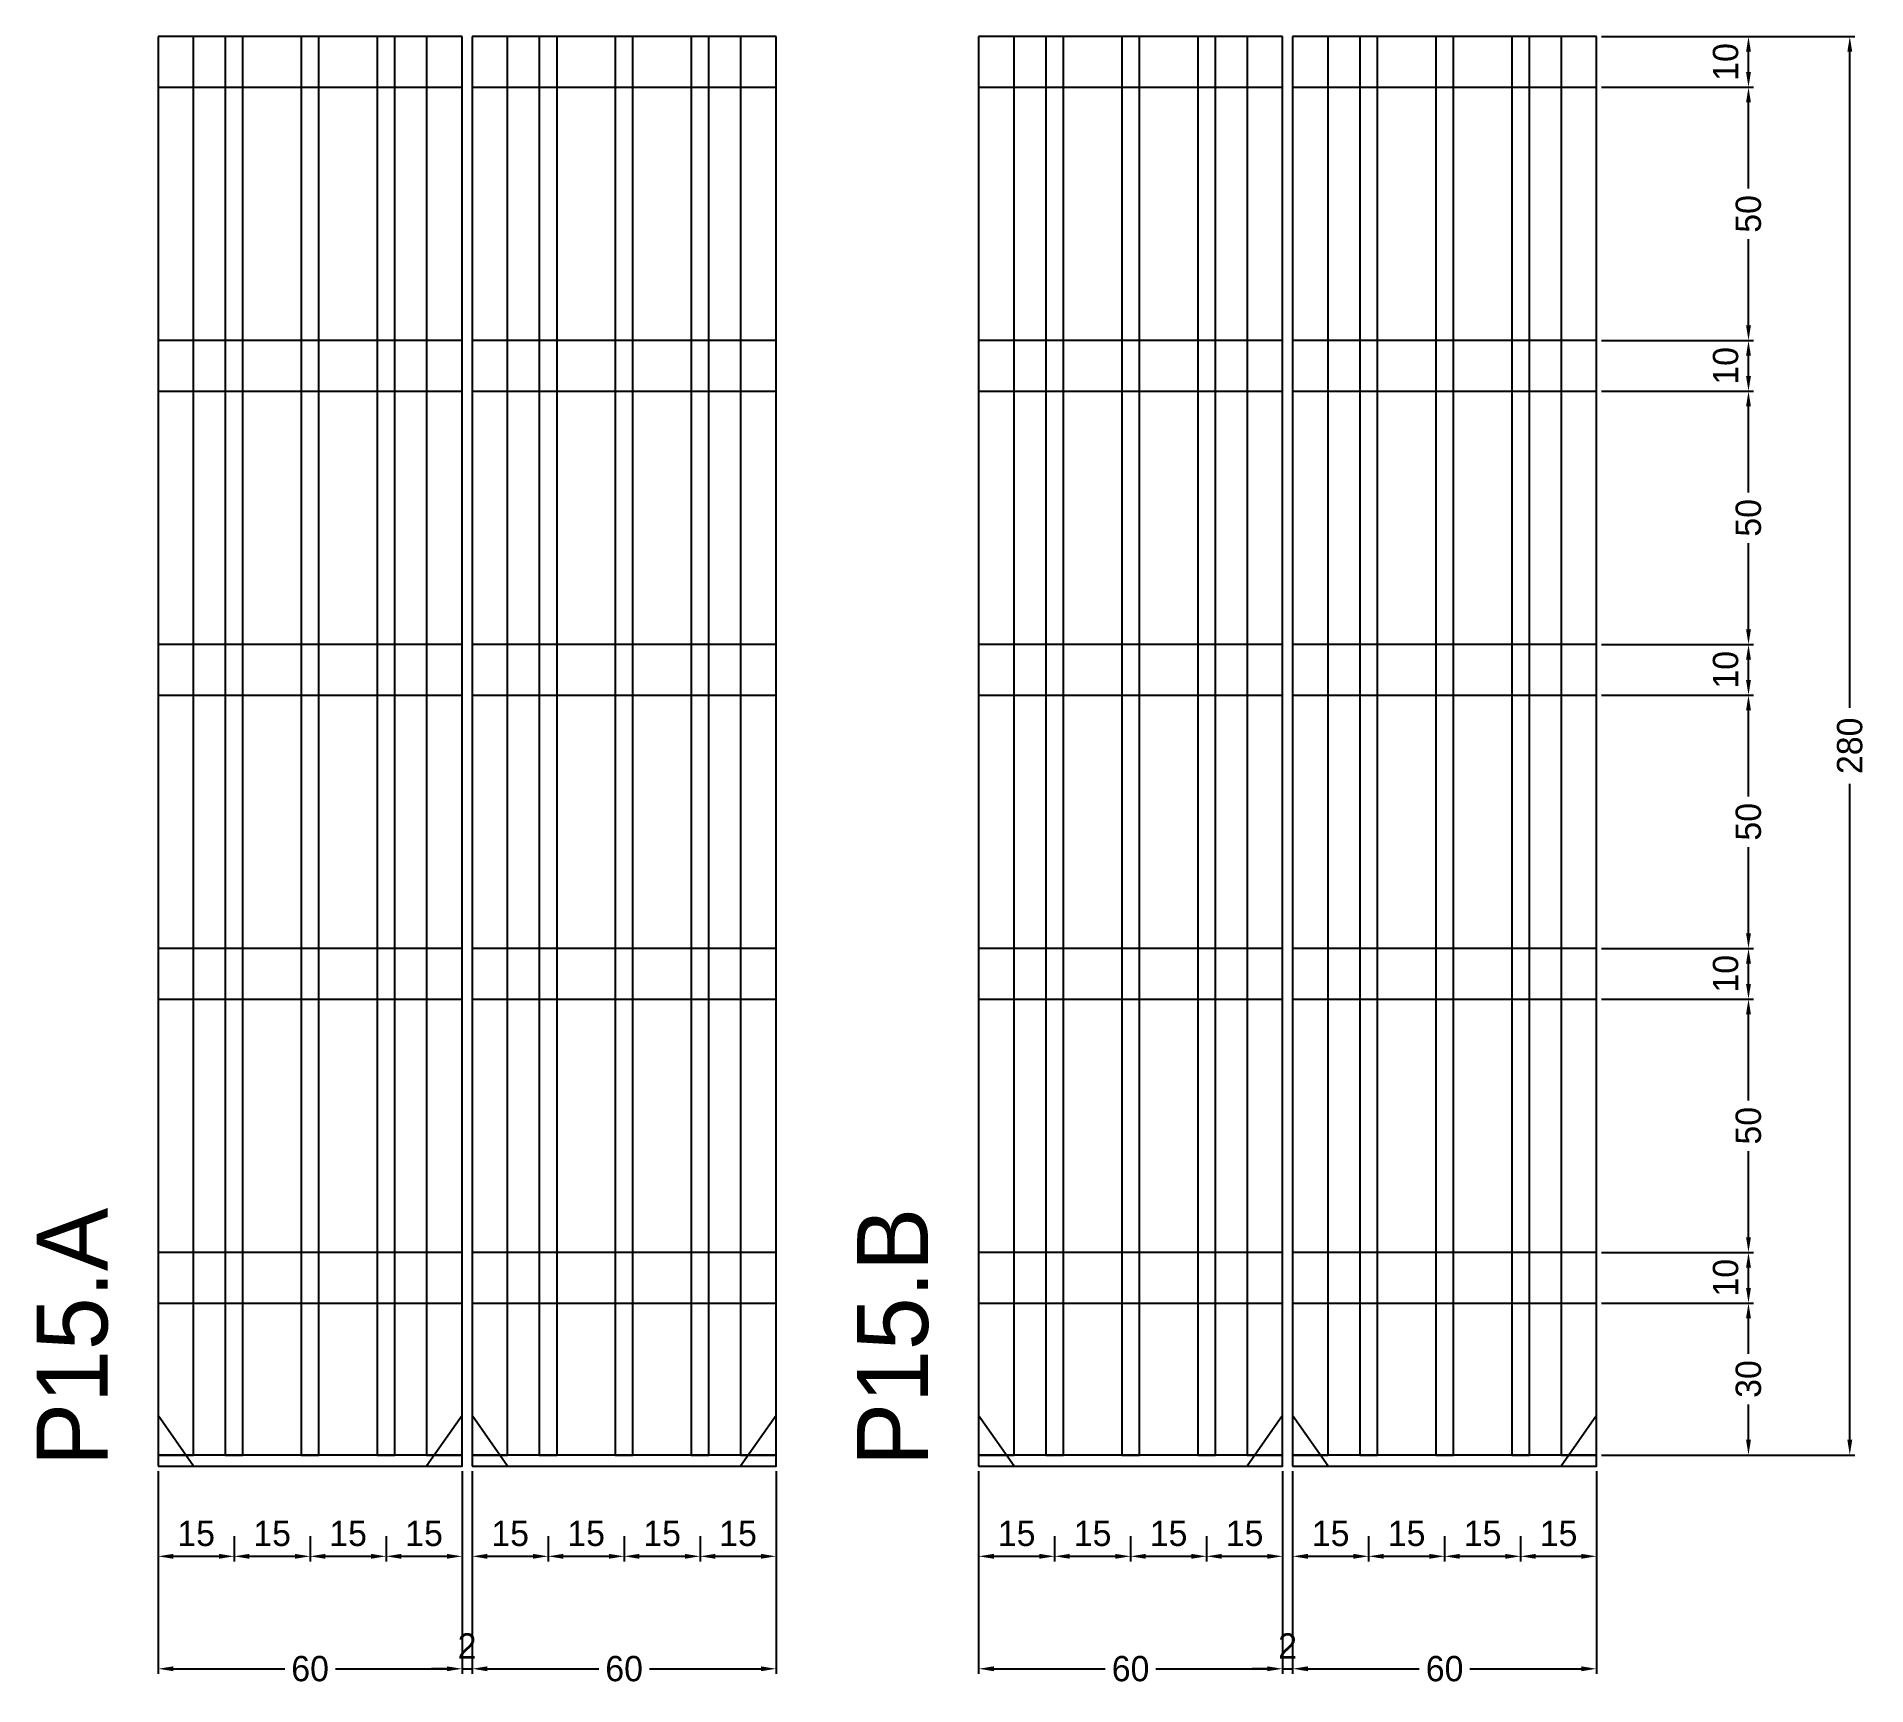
# Model space of a CAD drawing. Header units: centimetres. Extents: x -8500 to 4337, y -467 to 295.
# Drawn here: x 3976 to 4337.3, y -43.3 to 282.2 of the extents above; entities that cross this region are included whole.
import ezdxf

# ---------------------------------------------------------------- set-up
doc = ezdxf.new("R2010")
doc.units = ezdxf.units.CM
for name, color, linetype in [('COTA', 241, 'Continuous'), ('NOMENCLATURA', 7, 'Continuous'), ('SARR_2.2x10', 60, 'Continuous'), ('SARR_2.2x7', 40, 'Continuous'), ('SARR_3.5x7', 81, 'Continuous')]:
    doc.layers.add(name, color=color, linetype=linetype)
doc.dimstyles.new('PAINEL-NOVA', dxfattribs={"dimtxt": 5, "dimasz": 3, "dimexe": 1, "dimexo": 1, "dimgap": 1, "dimtad": 1, "dimcen": 2.5, "dimazin": 3, "dimtfac": 1, "dimtmove": 0, "dimatfit": 3})

msp = doc.modelspace()

# ---------------------------------------------------------------- texts
at = {"layer": 'NOMENCLATURA'}
for s, p in [('P15.A', (3990, 0)), ('P15.B', (4152, 0))]:
    msp.add_text(s, height=14, rotation=90, dxfattribs=at).set_placement(p)

# ---------------------------------------------------------------- blocks, each defined once
blk = doc.blocks.new('_CLOSEDFILLED')
at = {"color": 0, "linetype": 'BYBLOCK'}
blk.add_solid([(-1, 0.16), (0, 0), (-1, -0.16)], dxfattribs=at)
blk = doc.blocks.new('*D44')
for p, q in [((4000, -13.8), (4000, -18.8)), ((4015, -13.8), (4015, -18.8)), ((4003, -17.8), (4012, -17.8))]:
    blk.add_line(p, q)
at = {"layer": 'Defpoints'}
for p in [(4000, -12.8), (4015, -12.8), (4000, -17.8)]:
    blk.add_point(p, dxfattribs=at)
at = {"layer": 'COTA', "xscale": 3, "yscale": 3, "rotation": 180}
blk.add_blockref('_CLOSEDFILLED', (4000, -17.8), dxfattribs=at)
at = {"layer": 'COTA', "xscale": 3, "yscale": 3}
blk.add_blockref('_CLOSEDFILLED', (4015, -17.8), dxfattribs=at)
at = {"layer": 'COTA', "insert": (4007.5, -13.3), "char_height": 5, "attachment_point": 5}
blk.add_mtext('15', dxfattribs=at)
blk = doc.blocks.new('*D45')
for p, q in [((4015, -13.8), (4015, -18.8)), ((4030, -13.8), (4030, -18.8)), ((4018, -17.8), (4027, -17.8))]:
    blk.add_line(p, q)
at = {"layer": 'Defpoints'}
for p in [(4015, -12.8), (4030, -12.8), (4015, -17.8)]:
    blk.add_point(p, dxfattribs=at)
at = {"layer": 'COTA', "xscale": 3, "yscale": 3, "rotation": 180}
blk.add_blockref('_CLOSEDFILLED', (4015, -17.8), dxfattribs=at)
at = {"layer": 'COTA', "xscale": 3, "yscale": 3}
blk.add_blockref('_CLOSEDFILLED', (4030, -17.8), dxfattribs=at)
at = {"layer": 'COTA', "insert": (4022.5, -13.3), "char_height": 5, "attachment_point": 5}
blk.add_mtext('15', dxfattribs=at)
blk = doc.blocks.new('*D46')
for p, q in [((4030, -13.8), (4030, -18.8)), ((4045, -13.8), (4045, -18.8)), ((4033, -17.8), (4042, -17.8))]:
    blk.add_line(p, q)
at = {"layer": 'Defpoints'}
for p in [(4030, -12.8), (4045, -12.8), (4030, -17.8)]:
    blk.add_point(p, dxfattribs=at)
at = {"layer": 'COTA', "xscale": 3, "yscale": 3, "rotation": 180}
blk.add_blockref('_CLOSEDFILLED', (4030, -17.8), dxfattribs=at)
at = {"layer": 'COTA', "xscale": 3, "yscale": 3}
blk.add_blockref('_CLOSEDFILLED', (4045, -17.8), dxfattribs=at)
at = {"layer": 'COTA', "insert": (4037.5, -13.3), "char_height": 5, "attachment_point": 5}
blk.add_mtext('15', dxfattribs=at)
blk = doc.blocks.new('*D47')
for p, q in [((4045, -13.8), (4045, -18.8)), ((4060, -13.8), (4060, -18.8)), ((4048, -17.8), (4057, -17.8))]:
    blk.add_line(p, q)
at = {"layer": 'Defpoints'}
for p in [(4045, -12.8), (4060, -12.8), (4045, -17.8)]:
    blk.add_point(p, dxfattribs=at)
at = {"layer": 'COTA', "xscale": 3, "yscale": 3, "rotation": 180}
blk.add_blockref('_CLOSEDFILLED', (4045, -17.8), dxfattribs=at)
at = {"layer": 'COTA', "xscale": 3, "yscale": 3}
blk.add_blockref('_CLOSEDFILLED', (4060, -17.8), dxfattribs=at)
at = {"layer": 'COTA', "insert": (4052.5, -13.3), "char_height": 5, "attachment_point": 5}
blk.add_mtext('15', dxfattribs=at)
blk = doc.blocks.new('*D48')
for p, q in [((4000, -1), (4000, -41)), ((4060, -1), (4060, -41)), ((4003, -40), (4025, -40)), ((4035, -40), (4057, -40))]:
    blk.add_line(p, q)
at = {"layer": 'Defpoints'}
for p in [(4000, 0), (4060, 0), (4000, -40)]:
    blk.add_point(p, dxfattribs=at)
at = {"layer": 'COTA', "xscale": 3, "yscale": 3, "rotation": 180}
blk.add_blockref('_CLOSEDFILLED', (4000, -40), dxfattribs=at)
at = {"layer": 'COTA', "xscale": 3, "yscale": 3}
blk.add_blockref('_CLOSEDFILLED', (4060, -40), dxfattribs=at)
at = {"layer": 'COTA', "insert": (4030, -40), "char_height": 5, "attachment_point": 5}
blk.add_mtext('60', dxfattribs=at)
blk = doc.blocks.new('GRA-E')
at = {"layer": 'SARR_2.2x7'}
blk.add_lwpolyline([(0, 0), (7, 0), (0, 10)], close=True, dxfattribs=at)
blk = doc.blocks.new('GRA-D')
at = {"layer": 'SARR_2.2x7'}
blk.add_lwpolyline([(0, 0), (7, 0), (7, 10)], close=True, dxfattribs=at)
blk = doc.blocks.new('*D50')
for p, q in [((4062, -13.8), (4062, -18.8)), ((4077, -13.8), (4077, -18.8)), ((4065, -17.8), (4074, -17.8))]:
    blk.add_line(p, q)
at = {"layer": 'Defpoints'}
for p in [(4062, -12.8), (4077, -12.8), (4062, -17.8)]:
    blk.add_point(p, dxfattribs=at)
at = {"layer": 'COTA', "xscale": 3, "yscale": 3, "rotation": 180}
blk.add_blockref('_CLOSEDFILLED', (4062, -17.8), dxfattribs=at)
at = {"layer": 'COTA', "xscale": 3, "yscale": 3}
blk.add_blockref('_CLOSEDFILLED', (4077, -17.8), dxfattribs=at)
at = {"layer": 'COTA', "insert": (4069.5, -13.3), "char_height": 5, "attachment_point": 5}
blk.add_mtext('15', dxfattribs=at)
blk = doc.blocks.new('*D51')
for p, q in [((4077, -13.8), (4077, -18.8)), ((4092, -13.8), (4092, -18.8)), ((4080, -17.8), (4089, -17.8))]:
    blk.add_line(p, q)
at = {"layer": 'Defpoints'}
for p in [(4077, -12.8), (4092, -12.8), (4077, -17.8)]:
    blk.add_point(p, dxfattribs=at)
at = {"layer": 'COTA', "xscale": 3, "yscale": 3, "rotation": 180}
blk.add_blockref('_CLOSEDFILLED', (4077, -17.8), dxfattribs=at)
at = {"layer": 'COTA', "xscale": 3, "yscale": 3}
blk.add_blockref('_CLOSEDFILLED', (4092, -17.8), dxfattribs=at)
at = {"layer": 'COTA', "insert": (4084.5, -13.3), "char_height": 5, "attachment_point": 5}
blk.add_mtext('15', dxfattribs=at)
blk = doc.blocks.new('*D52')
for p, q in [((4092, -13.8), (4092, -18.8)), ((4107, -13.8), (4107, -18.8)), ((4095, -17.8), (4104, -17.8))]:
    blk.add_line(p, q)
at = {"layer": 'Defpoints'}
for p in [(4092, -12.8), (4107, -12.8), (4092, -17.8)]:
    blk.add_point(p, dxfattribs=at)
at = {"layer": 'COTA', "xscale": 3, "yscale": 3, "rotation": 180}
blk.add_blockref('_CLOSEDFILLED', (4092, -17.8), dxfattribs=at)
at = {"layer": 'COTA', "xscale": 3, "yscale": 3}
blk.add_blockref('_CLOSEDFILLED', (4107, -17.8), dxfattribs=at)
at = {"layer": 'COTA', "insert": (4099.5, -13.3), "char_height": 5, "attachment_point": 5}
blk.add_mtext('15', dxfattribs=at)
blk = doc.blocks.new('*D53')
for p, q in [((4107, -13.8), (4107, -18.8)), ((4122, -13.8), (4122, -18.8)), ((4110, -17.8), (4119, -17.8))]:
    blk.add_line(p, q)
at = {"layer": 'Defpoints'}
for p in [(4107, -12.8), (4122, -12.8), (4107, -17.8)]:
    blk.add_point(p, dxfattribs=at)
at = {"layer": 'COTA', "xscale": 3, "yscale": 3, "rotation": 180}
blk.add_blockref('_CLOSEDFILLED', (4107, -17.8), dxfattribs=at)
at = {"layer": 'COTA', "xscale": 3, "yscale": 3}
blk.add_blockref('_CLOSEDFILLED', (4122, -17.8), dxfattribs=at)
at = {"layer": 'COTA', "insert": (4114.5, -13.3), "char_height": 5, "attachment_point": 5}
blk.add_mtext('15', dxfattribs=at)
blk = doc.blocks.new('*D54')
for p, q in [((4062, -1), (4062, -41)), ((4122, -1), (4122, -41)), ((4065, -40), (4087, -40)), ((4097, -40), (4119, -40))]:
    blk.add_line(p, q)
at = {"layer": 'Defpoints'}
for p in [(4062, 0), (4122, 0), (4062, -40)]:
    blk.add_point(p, dxfattribs=at)
at = {"layer": 'COTA', "xscale": 3, "yscale": 3, "rotation": 180}
blk.add_blockref('_CLOSEDFILLED', (4062, -40), dxfattribs=at)
at = {"layer": 'COTA', "xscale": 3, "yscale": 3}
blk.add_blockref('_CLOSEDFILLED', (4122, -40), dxfattribs=at)
at = {"layer": 'COTA', "insert": (4092, -40), "char_height": 5, "attachment_point": 5}
blk.add_mtext('60', dxfattribs=at)
blk = doc.blocks.new('*D55')
for p, q in [((4162, -13.8), (4162, -18.8)), ((4177, -13.8), (4177, -18.8)), ((4165, -17.8), (4174, -17.8))]:
    blk.add_line(p, q)
at = {"layer": 'Defpoints'}
for p in [(4162, -12.8), (4177, -12.8), (4162, -17.8)]:
    blk.add_point(p, dxfattribs=at)
at = {"layer": 'COTA', "xscale": 3, "yscale": 3, "rotation": 180}
blk.add_blockref('_CLOSEDFILLED', (4162, -17.8), dxfattribs=at)
at = {"layer": 'COTA', "xscale": 3, "yscale": 3}
blk.add_blockref('_CLOSEDFILLED', (4177, -17.8), dxfattribs=at)
at = {"layer": 'COTA', "insert": (4169.5, -13.3), "char_height": 5, "attachment_point": 5}
blk.add_mtext('15', dxfattribs=at)
blk = doc.blocks.new('*D56')
for p, q in [((4177, -13.8), (4177, -18.8)), ((4192, -13.8), (4192, -18.8)), ((4180, -17.8), (4189, -17.8))]:
    blk.add_line(p, q)
at = {"layer": 'Defpoints'}
for p in [(4177, -12.8), (4192, -12.8), (4177, -17.8)]:
    blk.add_point(p, dxfattribs=at)
at = {"layer": 'COTA', "xscale": 3, "yscale": 3, "rotation": 180}
blk.add_blockref('_CLOSEDFILLED', (4177, -17.8), dxfattribs=at)
at = {"layer": 'COTA', "xscale": 3, "yscale": 3}
blk.add_blockref('_CLOSEDFILLED', (4192, -17.8), dxfattribs=at)
at = {"layer": 'COTA', "insert": (4184.5, -13.3), "char_height": 5, "attachment_point": 5}
blk.add_mtext('15', dxfattribs=at)
blk = doc.blocks.new('*D57')
for p, q in [((4192, -13.8), (4192, -18.8)), ((4207, -13.8), (4207, -18.8)), ((4195, -17.8), (4204, -17.8))]:
    blk.add_line(p, q)
at = {"layer": 'Defpoints'}
for p in [(4192, -12.8), (4207, -12.8), (4192, -17.8)]:
    blk.add_point(p, dxfattribs=at)
at = {"layer": 'COTA', "xscale": 3, "yscale": 3, "rotation": 180}
blk.add_blockref('_CLOSEDFILLED', (4192, -17.8), dxfattribs=at)
at = {"layer": 'COTA', "xscale": 3, "yscale": 3}
blk.add_blockref('_CLOSEDFILLED', (4207, -17.8), dxfattribs=at)
at = {"layer": 'COTA', "insert": (4199.5, -13.3), "char_height": 5, "attachment_point": 5}
blk.add_mtext('15', dxfattribs=at)
blk = doc.blocks.new('*D58')
for p, q in [((4207, -13.8), (4207, -18.8)), ((4222, -13.8), (4222, -18.8)), ((4210, -17.8), (4219, -17.8))]:
    blk.add_line(p, q)
at = {"layer": 'Defpoints'}
for p in [(4207, -12.8), (4222, -12.8), (4207, -17.8)]:
    blk.add_point(p, dxfattribs=at)
at = {"layer": 'COTA', "xscale": 3, "yscale": 3, "rotation": 180}
blk.add_blockref('_CLOSEDFILLED', (4207, -17.8), dxfattribs=at)
at = {"layer": 'COTA', "xscale": 3, "yscale": 3}
blk.add_blockref('_CLOSEDFILLED', (4222, -17.8), dxfattribs=at)
at = {"layer": 'COTA', "insert": (4214.5, -13.3), "char_height": 5, "attachment_point": 5}
blk.add_mtext('15', dxfattribs=at)
blk = doc.blocks.new('*D59')
for p, q in [((4162, -1), (4162, -41)), ((4222, -1), (4222, -41)), ((4165, -40), (4187, -40)), ((4197, -40), (4219, -40))]:
    blk.add_line(p, q)
at = {"layer": 'Defpoints'}
for p in [(4162, 0), (4222, 0), (4162, -40)]:
    blk.add_point(p, dxfattribs=at)
at = {"layer": 'COTA', "xscale": 3, "yscale": 3, "rotation": 180}
blk.add_blockref('_CLOSEDFILLED', (4162, -40), dxfattribs=at)
at = {"layer": 'COTA', "xscale": 3, "yscale": 3}
blk.add_blockref('_CLOSEDFILLED', (4222, -40), dxfattribs=at)
at = {"layer": 'COTA', "insert": (4192, -40), "char_height": 5, "attachment_point": 5}
blk.add_mtext('60', dxfattribs=at)
blk = doc.blocks.new('*D61')
for p, q in [((4224, -13.8), (4224, -18.8)), ((4239, -13.8), (4239, -18.8)), ((4227, -17.8), (4236, -17.8))]:
    blk.add_line(p, q)
at = {"layer": 'Defpoints'}
for p in [(4224, -12.8), (4239, -12.8), (4224, -17.8)]:
    blk.add_point(p, dxfattribs=at)
at = {"layer": 'COTA', "xscale": 3, "yscale": 3, "rotation": 180}
blk.add_blockref('_CLOSEDFILLED', (4224, -17.8), dxfattribs=at)
at = {"layer": 'COTA', "xscale": 3, "yscale": 3}
blk.add_blockref('_CLOSEDFILLED', (4239, -17.8), dxfattribs=at)
at = {"layer": 'COTA', "insert": (4231.5, -13.3), "char_height": 5, "attachment_point": 5}
blk.add_mtext('15', dxfattribs=at)
blk = doc.blocks.new('*D62')
for p, q in [((4239, -13.8), (4239, -18.8)), ((4254, -13.8), (4254, -18.8)), ((4242, -17.8), (4251, -17.8))]:
    blk.add_line(p, q)
at = {"layer": 'Defpoints'}
for p in [(4239, -12.8), (4254, -12.8), (4239, -17.8)]:
    blk.add_point(p, dxfattribs=at)
at = {"layer": 'COTA', "xscale": 3, "yscale": 3, "rotation": 180}
blk.add_blockref('_CLOSEDFILLED', (4239, -17.8), dxfattribs=at)
at = {"layer": 'COTA', "xscale": 3, "yscale": 3}
blk.add_blockref('_CLOSEDFILLED', (4254, -17.8), dxfattribs=at)
at = {"layer": 'COTA', "insert": (4246.5, -13.3), "char_height": 5, "attachment_point": 5}
blk.add_mtext('15', dxfattribs=at)
blk = doc.blocks.new('*D63')
for p, q in [((4254, -13.8), (4254, -18.8)), ((4269, -13.8), (4269, -18.8)), ((4257, -17.8), (4266, -17.8))]:
    blk.add_line(p, q)
at = {"layer": 'Defpoints'}
for p in [(4254, -12.8), (4269, -12.8), (4254, -17.8)]:
    blk.add_point(p, dxfattribs=at)
at = {"layer": 'COTA', "xscale": 3, "yscale": 3, "rotation": 180}
blk.add_blockref('_CLOSEDFILLED', (4254, -17.8), dxfattribs=at)
at = {"layer": 'COTA', "xscale": 3, "yscale": 3}
blk.add_blockref('_CLOSEDFILLED', (4269, -17.8), dxfattribs=at)
at = {"layer": 'COTA', "insert": (4261.5, -13.3), "char_height": 5, "attachment_point": 5}
blk.add_mtext('15', dxfattribs=at)
blk = doc.blocks.new('*D64')
for p, q in [((4269, -13.8), (4269, -18.8)), ((4284, -13.8), (4284, -18.8)), ((4272, -17.8), (4281, -17.8))]:
    blk.add_line(p, q)
at = {"layer": 'Defpoints'}
for p in [(4269, -12.8), (4284, -12.8), (4269, -17.8)]:
    blk.add_point(p, dxfattribs=at)
at = {"layer": 'COTA', "xscale": 3, "yscale": 3, "rotation": 180}
blk.add_blockref('_CLOSEDFILLED', (4269, -17.8), dxfattribs=at)
at = {"layer": 'COTA', "xscale": 3, "yscale": 3}
blk.add_blockref('_CLOSEDFILLED', (4284, -17.8), dxfattribs=at)
at = {"layer": 'COTA', "insert": (4276.5, -13.3), "char_height": 5, "attachment_point": 5}
blk.add_mtext('15', dxfattribs=at)
blk = doc.blocks.new('*D65')
for p, q in [((4224, -1), (4224, -41)), ((4284, -1), (4284, -41)), ((4227, -40), (4249, -40)), ((4259, -40), (4281, -40))]:
    blk.add_line(p, q)
at = {"layer": 'Defpoints'}
for p in [(4224, 0), (4284, 0), (4224, -40)]:
    blk.add_point(p, dxfattribs=at)
at = {"layer": 'COTA', "xscale": 3, "yscale": 3, "rotation": 180}
blk.add_blockref('_CLOSEDFILLED', (4224, -40), dxfattribs=at)
at = {"layer": 'COTA', "xscale": 3, "yscale": 3}
blk.add_blockref('_CLOSEDFILLED', (4284, -40), dxfattribs=at)
at = {"layer": 'COTA', "insert": (4254, -40), "char_height": 5, "attachment_point": 5}
blk.add_mtext('60', dxfattribs=at)
blk = doc.blocks.new('*D66')
for p, q in [((4285, 282.2), (4335, 282.2)), ((4334, 149.7), (4334, 279.2)), ((4334, 5.2), (4334, 134.7)), ((4285, 2.2), (4335, 2.2))]:
    blk.add_line(p, q)
at = {"layer": 'Defpoints'}
for p in [(4284, 282.2), (4284, 2.2), (4334, 2.2)]:
    blk.add_point(p, dxfattribs=at)
at = {"layer": 'COTA', "xscale": 3, "yscale": 3}
for p, rotation in [((4334, 282.2), 90), ((4334, 2.2), 270)]:
    blk.add_blockref('_CLOSEDFILLED', p, dxfattribs=dict(at, rotation=rotation))
at = {"layer": 'COTA', "insert": (4334, 142.2), "char_height": 5, "attachment_point": 5, "rotation": 90}
blk.add_mtext('280', dxfattribs=at)
blk = doc.blocks.new('*D67')
for p, q in [((4285, 32.2), (4315, 32.2)), ((4314, 22.2), (4314, 29.2)), ((4314, 5.2), (4314, 12.2)), ((4285, 2.2), (4315, 2.2))]:
    blk.add_line(p, q)
at = {"layer": 'Defpoints'}
for p in [(4284, 32.2), (4284, 2.2), (4314, 2.2)]:
    blk.add_point(p, dxfattribs=at)
at = {"layer": 'COTA', "xscale": 3, "yscale": 3}
for p, rotation in [((4314, 32.2), 90), ((4314, 2.2), 270)]:
    blk.add_blockref('_CLOSEDFILLED', p, dxfattribs=dict(at, rotation=rotation))
at = {"layer": 'COTA', "insert": (4314, 17.2), "char_height": 5, "attachment_point": 5, "rotation": 90}
blk.add_mtext('30', dxfattribs=at)
blk = doc.blocks.new('*D68')
for p, q in [((4285, 42.2), (4315, 42.2)), ((4314, 35.2), (4314, 39.2)), ((4285, 32.2), (4315, 32.2))]:
    blk.add_line(p, q)
at = {"layer": 'Defpoints'}
for p in [(4284, 42.2), (4284, 32.2), (4314, 32.2)]:
    blk.add_point(p, dxfattribs=at)
at = {"layer": 'COTA', "xscale": 3, "yscale": 3}
for p, rotation in [((4314, 42.2), 90), ((4314, 32.2), 270)]:
    blk.add_blockref('_CLOSEDFILLED', p, dxfattribs=dict(at, rotation=rotation))
at = {"layer": 'COTA', "insert": (4309.5, 37.2), "char_height": 5, "attachment_point": 5, "rotation": 90}
blk.add_mtext('10', dxfattribs=at)
blk = doc.blocks.new('*D69')
for p, q in [((4285, 92.2), (4315, 92.2)), ((4314, 72.2), (4314, 89.2)), ((4314, 45.2), (4314, 62.2)), ((4285, 42.2), (4315, 42.2))]:
    blk.add_line(p, q)
at = {"layer": 'Defpoints'}
for p in [(4284, 92.2), (4284, 42.2), (4314, 42.2)]:
    blk.add_point(p, dxfattribs=at)
at = {"layer": 'COTA', "xscale": 3, "yscale": 3}
for p, rotation in [((4314, 92.2), 90), ((4314, 42.2), 270)]:
    blk.add_blockref('_CLOSEDFILLED', p, dxfattribs=dict(at, rotation=rotation))
at = {"layer": 'COTA', "insert": (4314, 67.2), "char_height": 5, "attachment_point": 5, "rotation": 90}
blk.add_mtext('50', dxfattribs=at)
blk = doc.blocks.new('*D70')
for p, q in [((4285, 102.2), (4315, 102.2)), ((4314, 95.2), (4314, 99.2)), ((4285, 92.2), (4315, 92.2))]:
    blk.add_line(p, q)
at = {"layer": 'Defpoints'}
for p in [(4284, 102.2), (4284, 92.2), (4314, 92.2)]:
    blk.add_point(p, dxfattribs=at)
at = {"layer": 'COTA', "xscale": 3, "yscale": 3}
for p, rotation in [((4314, 102.2), 90), ((4314, 92.2), 270)]:
    blk.add_blockref('_CLOSEDFILLED', p, dxfattribs=dict(at, rotation=rotation))
at = {"layer": 'COTA', "insert": (4309.5, 97.2), "char_height": 5, "attachment_point": 5, "rotation": 90}
blk.add_mtext('10', dxfattribs=at)
blk = doc.blocks.new('*D71')
for p, q in [((4285, 152.2), (4315, 152.2)), ((4314, 132.2), (4314, 149.2)), ((4314, 105.2), (4314, 122.2)), ((4285, 102.2), (4315, 102.2))]:
    blk.add_line(p, q)
at = {"layer": 'Defpoints'}
for p in [(4284, 152.2), (4284, 102.2), (4314, 102.2)]:
    blk.add_point(p, dxfattribs=at)
at = {"layer": 'COTA', "xscale": 3, "yscale": 3}
for p, rotation in [((4314, 152.2), 90), ((4314, 102.2), 270)]:
    blk.add_blockref('_CLOSEDFILLED', p, dxfattribs=dict(at, rotation=rotation))
at = {"layer": 'COTA', "insert": (4314, 127.2), "char_height": 5, "attachment_point": 5, "rotation": 90}
blk.add_mtext('50', dxfattribs=at)
blk = doc.blocks.new('*D72')
for p, q in [((4285, 162.2), (4315, 162.2)), ((4314, 155.2), (4314, 159.2)), ((4285, 152.2), (4315, 152.2))]:
    blk.add_line(p, q)
at = {"layer": 'Defpoints'}
for p in [(4284, 162.2), (4284, 152.2), (4314, 152.2)]:
    blk.add_point(p, dxfattribs=at)
at = {"layer": 'COTA', "xscale": 3, "yscale": 3}
for p, rotation in [((4314, 162.2), 90), ((4314, 152.2), 270)]:
    blk.add_blockref('_CLOSEDFILLED', p, dxfattribs=dict(at, rotation=rotation))
at = {"layer": 'COTA', "insert": (4309.5, 157.2), "char_height": 5, "attachment_point": 5, "rotation": 90}
blk.add_mtext('10', dxfattribs=at)
blk = doc.blocks.new('*D73')
for p, q in [((4285, 212.2), (4315, 212.2)), ((4314, 192.2), (4314, 209.2)), ((4314, 165.2), (4314, 182.2)), ((4285, 162.2), (4315, 162.2))]:
    blk.add_line(p, q)
at = {"layer": 'Defpoints'}
for p in [(4284, 212.2), (4284, 162.2), (4314, 162.2)]:
    blk.add_point(p, dxfattribs=at)
at = {"layer": 'COTA', "xscale": 3, "yscale": 3}
for p, rotation in [((4314, 212.2), 90), ((4314, 162.2), 270)]:
    blk.add_blockref('_CLOSEDFILLED', p, dxfattribs=dict(at, rotation=rotation))
at = {"layer": 'COTA', "insert": (4314, 187.2), "char_height": 5, "attachment_point": 5, "rotation": 90}
blk.add_mtext('50', dxfattribs=at)
blk = doc.blocks.new('*D74')
for p, q in [((4285, 222.2), (4315, 222.2)), ((4314, 215.2), (4314, 219.2)), ((4285, 212.2), (4315, 212.2))]:
    blk.add_line(p, q)
at = {"layer": 'Defpoints'}
for p in [(4284, 222.2), (4284, 212.2), (4314, 212.2)]:
    blk.add_point(p, dxfattribs=at)
at = {"layer": 'COTA', "xscale": 3, "yscale": 3}
for p, rotation in [((4314, 222.2), 90), ((4314, 212.2), 270)]:
    blk.add_blockref('_CLOSEDFILLED', p, dxfattribs=dict(at, rotation=rotation))
at = {"layer": 'COTA', "insert": (4309.5, 217.2), "char_height": 5, "attachment_point": 5, "rotation": 90}
blk.add_mtext('10', dxfattribs=at)
blk = doc.blocks.new('*D75')
for p, q in [((4285, 272.2), (4315, 272.2)), ((4314, 252.2), (4314, 269.2)), ((4314, 225.2), (4314, 242.2)), ((4285, 222.2), (4315, 222.2))]:
    blk.add_line(p, q)
at = {"layer": 'Defpoints'}
for p in [(4284, 272.2), (4284, 222.2), (4314, 222.2)]:
    blk.add_point(p, dxfattribs=at)
at = {"layer": 'COTA', "xscale": 3, "yscale": 3}
for p, rotation in [((4314, 272.2), 90), ((4314, 222.2), 270)]:
    blk.add_blockref('_CLOSEDFILLED', p, dxfattribs=dict(at, rotation=rotation))
at = {"layer": 'COTA', "insert": (4314, 247.2), "char_height": 5, "attachment_point": 5, "rotation": 90}
blk.add_mtext('50', dxfattribs=at)
blk = doc.blocks.new('*D76')
for p, q in [((4285, 282.2), (4315, 282.2)), ((4314, 275.2), (4314, 279.2)), ((4285, 272.2), (4315, 272.2))]:
    blk.add_line(p, q)
at = {"layer": 'Defpoints'}
for p in [(4284, 282.2), (4284, 272.2), (4314, 272.2)]:
    blk.add_point(p, dxfattribs=at)
at = {"layer": 'COTA', "xscale": 3, "yscale": 3}
for p, rotation in [((4314, 282.2), 90), ((4314, 272.2), 270)]:
    blk.add_blockref('_CLOSEDFILLED', p, dxfattribs=dict(at, rotation=rotation))
at = {"layer": 'COTA', "insert": (4309.5, 277.2), "char_height": 5, "attachment_point": 5, "rotation": 90}
blk.add_mtext('10', dxfattribs=at)

# ---------------------------------------------------------------- dimensions: what is measured, and where the dimension line sits
at = {"layer": 'COTA'}
for base, p1, p2, picture, middle in [((4334, 2.2), (4284, 2.2), (4284, 282.2), '*D66', (4334, 142.2)), ((4314, 272.2), (4284, 272.2), (4284, 282.2), '*D76', (4309.5, 277.2)), ((4314, 222.2), (4284, 222.2), (4284, 272.2), '*D75', (4314, 247.2)), ((4314, 212.2), (4284, 212.2), (4284, 222.2), '*D74', (4309.5, 217.2)), ((4314, 162.2), (4284, 162.2), (4284, 212.2), '*D73', (4314, 187.2)), ((4314, 152.2), (4284, 152.2), (4284, 162.2), '*D72', (4309.5, 157.2)), ((4314, 102.2), (4284, 102.2), (4284, 152.2), '*D71', (4314, 127.2)), ((4314, 92.2), (4284, 92.2), (4284, 102.2), '*D70', (4309.5, 97.2)), ((4314, 42.2), (4284, 42.2), (4284, 92.2), '*D69', (4314, 67.2)), ((4314, 32.2), (4284, 32.2), (4284, 42.2), '*D68', (4309.5, 37.2)), ((4314, 2.2), (4284, 2.2), (4284, 32.2), '*D67', (4314, 17.2))]:
    dim = msp.add_linear_dim(base=base, p1=p1, p2=p2, angle=90, dimstyle='PAINEL-NOVA', dxfattribs=at)
    dim.commit()
    dim.dimension.update_dxf_attribs({"geometry": picture, "text_midpoint": middle})
for base, p1, p2, picture, middle in [((4000, -40), (4000, 0), (4060, 0), '*D48', (4030, -40)), ((4062, -40), (4062, 0), (4122, 0), '*D54', (4092, -40)), ((4162, -40), (4162, 0), (4222, 0), '*D59', (4192, -40)), ((4224, -40), (4224, 0), (4284, 0), '*D65', (4254, -40)), ((4000, -17.8), (4000, -12.8), (4015, -12.8), '*D44', (4007.5, -13.3)), ((4015, -17.8), (4015, -12.8), (4030, -12.8), '*D45', (4022.5, -13.3)), ((4030, -17.8), (4030, -12.8), (4045, -12.8), '*D46', (4037.5, -13.3)), ((4045, -17.8), (4045, -12.8), (4060, -12.8), '*D47', (4052.5, -13.3)), ((4062, -17.8), (4062, -12.8), (4077, -12.8), '*D50', (4069.5, -13.3)), ((4077, -17.8), (4077, -12.8), (4092, -12.8), '*D51', (4084.5, -13.3)), ((4092, -17.8), (4092, -12.8), (4107, -12.8), '*D52', (4099.5, -13.3)), ((4107, -17.8), (4107, -12.8), (4122, -12.8), '*D53', (4114.5, -13.3)), ((4162, -17.8), (4162, -12.8), (4177, -12.8), '*D55', (4169.5, -13.3)), ((4177, -17.8), (4177, -12.8), (4192, -12.8), '*D56', (4184.5, -13.3)), ((4192, -17.8), (4192, -12.8), (4207, -12.8), '*D57', (4199.5, -13.3)), ((4207, -17.8), (4207, -12.8), (4222, -12.8), '*D58', (4214.5, -13.3)), ((4224, -17.8), (4224, -12.8), (4239, -12.8), '*D61', (4231.5, -13.3)), ((4239, -17.8), (4239, -12.8), (4254, -12.8), '*D62', (4246.5, -13.3)), ((4254, -17.8), (4254, -12.8), (4269, -12.8), '*D63', (4261.5, -13.3)), ((4269, -17.8), (4269, -12.8), (4284, -12.8), '*D64', (4276.5, -13.3))]:
    dim = msp.add_linear_dim(base=base, p1=p1, p2=p2, dimstyle='PAINEL-NOVA', dxfattribs=at)
    dim.commit()
    dim.dimension.update_dxf_attribs({"geometry": picture, "text_midpoint": middle})
for base, p1, p2 in [((4060, -40), (4060, 0), (4062, 0)), ((4222, -40), (4222, 0), (4224, 0))]:
    msp.add_linear_dim(base=base, p1=p1, p2=p2, dimstyle='PAINEL-NOVA', dxfattribs=at).render()

# ---------------------------------------------------------------- linework, layer by layer
at = {"layer": 'SARR_2.2x10'}
for p, q in [((4060, 282.2), (4000, 282.2)), ((4000, 282.2), (4000, 272.2)), ((4060, 272.2), (4060, 282.2)), ((4122, 282.2), (4062, 282.2)), ((4062, 282.2), (4062, 272.2)), ((4122, 272.2), (4122, 282.2)), ((4222, 282.2), (4162, 282.2)), ((4162, 282.2), (4162, 272.2)), ((4222, 272.2), (4222, 282.2)), ((4284, 282.2), (4224, 282.2)), ((4224, 282.2), (4224, 272.2)), ((4284, 272.2), (4284, 282.2)), ((4000, 272.2), (4060, 272.2)), ((4062, 272.2), (4122, 272.2)), ((4162, 272.2), (4222, 272.2)), ((4224, 272.2), (4284, 272.2)), ((4060, 222.2), (4000, 222.2)), ((4000, 222.2), (4000, 212.2)), ((4060, 212.2), (4060, 222.2)), ((4122, 222.2), (4062, 222.2)), ((4062, 222.2), (4062, 212.2)), ((4122, 212.2), (4122, 222.2)), ((4222, 222.2), (4162, 222.2)), ((4162, 222.2), (4162, 212.2)), ((4222, 212.2), (4222, 222.2)), ((4284, 222.2), (4224, 222.2)), ((4224, 222.2), (4224, 212.2)), ((4284, 212.2), (4284, 222.2)), ((4000, 212.2), (4060, 212.2)), ((4062, 212.2), (4122, 212.2)), ((4162, 212.2), (4222, 212.2)), ((4224, 212.2), (4284, 212.2)), ((4060, 162.2), (4000, 162.2)), ((4000, 162.2), (4000, 152.2)), ((4060, 152.2), (4060, 162.2)), ((4122, 162.2), (4062, 162.2)), ((4062, 162.2), (4062, 152.2)), ((4122, 152.2), (4122, 162.2)), ((4222, 162.2), (4162, 162.2)), ((4162, 162.2), (4162, 152.2)), ((4222, 152.2), (4222, 162.2)), ((4284, 162.2), (4224, 162.2)), ((4224, 162.2), (4224, 152.2)), ((4284, 152.2), (4284, 162.2)), ((4000, 152.2), (4060, 152.2)), ((4062, 152.2), (4122, 152.2)), ((4162, 152.2), (4222, 152.2)), ((4224, 152.2), (4284, 152.2)), ((4060, 102.2), (4000, 102.2)), ((4000, 102.2), (4000, 92.2)), ((4060, 92.2), (4060, 102.2)), ((4122, 102.2), (4062, 102.2)), ((4062, 102.2), (4062, 92.2)), ((4122, 92.2), (4122, 102.2)), ((4222, 102.2), (4162, 102.2)), ((4162, 102.2), (4162, 92.2)), ((4222, 92.2), (4222, 102.2)), ((4284, 102.2), (4224, 102.2)), ((4224, 102.2), (4224, 92.2)), ((4284, 92.2), (4284, 102.2)), ((4000, 92.2), (4060, 92.2)), ((4062, 92.2), (4122, 92.2)), ((4162, 92.2), (4222, 92.2)), ((4224, 92.2), (4284, 92.2)), ((4060, 42.2), (4000, 42.2)), ((4000, 42.2), (4000, 32.2)), ((4060, 32.2), (4060, 42.2)), ((4122, 42.2), (4062, 42.2)), ((4062, 42.2), (4062, 32.2)), ((4122, 32.2), (4122, 42.2)), ((4222, 42.2), (4162, 42.2)), ((4162, 42.2), (4162, 32.2)), ((4222, 32.2), (4222, 42.2)), ((4284, 42.2), (4224, 42.2)), ((4224, 42.2), (4224, 32.2)), ((4284, 32.2), (4284, 42.2)), ((4000, 32.2), (4060, 32.2)), ((4062, 32.2), (4122, 32.2)), ((4162, 32.2), (4222, 32.2)), ((4224, 32.2), (4284, 32.2))]:
    msp.add_line(p, q, dxfattribs=at)
at = {"layer": 'SARR_2.2x7'}
for p, q in [((4007, 282.2), (4000, 282.2)), ((4000, 282.2), (4000, 2.2)), ((4007, 2.2), (4007, 282.2)), ((4060, 282.2), (4053, 282.2)), ((4053, 282.2), (4053, 2.2)), ((4060, 2.2), (4060, 282.2)), ((4069, 282.2), (4062, 282.2)), ((4062, 282.2), (4062, 2.2)), ((4069, 2.2), (4069, 282.2)), ((4122, 282.2), (4115, 282.2)), ((4115, 282.2), (4115, 2.2)), ((4122, 2.2), (4122, 282.2)), ((4169, 282.2), (4162, 282.2)), ((4162, 282.2), (4162, 2.2)), ((4169, 2.2), (4169, 282.2)), ((4222, 282.2), (4215, 282.2)), ((4215, 282.2), (4215, 2.2)), ((4222, 2.2), (4222, 282.2)), ((4231, 282.2), (4224, 282.2)), ((4224, 282.2), (4224, 2.2)), ((4231, 2.2), (4231, 282.2)), ((4284, 282.2), (4277, 282.2)), ((4277, 282.2), (4277, 2.2)), ((4284, 2.2), (4284, 282.2)), ((4060, 2.2), (4000, 2.2)), ((4000, 2.2), (4000, 0)), ((4000, 2.2), (4007, 2.2)), ((4000, 0), (4060, 0)), ((4053, 2.2), (4060, 2.2)), ((4060, 0), (4060, 2.2)), ((4122, 2.2), (4062, 2.2)), ((4062, 2.2), (4062, 0)), ((4062, 2.2), (4069, 2.2)), ((4062, 0), (4122, 0)), ((4115, 2.2), (4122, 2.2)), ((4122, 0), (4122, 2.2)), ((4222, 2.2), (4162, 2.2)), ((4162, 2.2), (4162, 0)), ((4162, 2.2), (4169, 2.2)), ((4162, 0), (4222, 0)), ((4215, 2.2), (4222, 2.2)), ((4222, 0), (4222, 2.2)), ((4284, 2.2), (4224, 2.2)), ((4224, 2.2), (4224, 0)), ((4224, 2.2), (4231, 2.2)), ((4224, 0), (4284, 0)), ((4277, 2.2), (4284, 2.2)), ((4284, 0), (4284, 2.2))]:
    msp.add_line(p, q, dxfattribs=at)
at = {"layer": 'SARR_3.5x7'}
for p, q in [((4016.75, 282.2), (4013.25, 282.2)), ((4013.25, 282.2), (4013.25, 2.2)), ((4016.75, 2.2), (4016.75, 282.2)), ((4031.75, 282.2), (4028.25, 282.2)), ((4028.25, 282.2), (4028.25, 2.2)), ((4031.75, 2.2), (4031.75, 282.2)), ((4046.75, 282.2), (4043.25, 282.2)), ((4043.25, 282.2), (4043.25, 2.2)), ((4046.75, 2.2), (4046.75, 282.2)), ((4078.75, 282.2), (4075.25, 282.2)), ((4075.25, 282.2), (4075.25, 2.2)), ((4078.75, 2.2), (4078.75, 282.2)), ((4093.75, 282.2), (4090.25, 282.2)), ((4090.25, 282.2), (4090.25, 2.2)), ((4093.75, 2.2), (4093.75, 282.2)), ((4108.75, 282.2), (4105.25, 282.2)), ((4105.25, 282.2), (4105.25, 2.2)), ((4108.75, 2.2), (4108.75, 282.2)), ((4178.75, 282.2), (4175.25, 282.2)), ((4175.25, 282.2), (4175.25, 2.2)), ((4178.75, 2.2), (4178.75, 282.2)), ((4193.75, 282.2), (4190.25, 282.2)), ((4190.25, 282.2), (4190.25, 2.2)), ((4193.75, 2.2), (4193.75, 282.2)), ((4208.75, 282.2), (4205.25, 282.2)), ((4205.25, 282.2), (4205.25, 2.2)), ((4208.75, 2.2), (4208.75, 282.2)), ((4240.75, 282.2), (4237.25, 282.2)), ((4237.25, 282.2), (4237.25, 2.2)), ((4240.75, 2.2), (4240.75, 282.2)), ((4255.75, 282.2), (4252.25, 282.2)), ((4252.25, 282.2), (4252.25, 2.2)), ((4255.75, 2.2), (4255.75, 282.2)), ((4270.75, 282.2), (4267.25, 282.2)), ((4267.25, 282.2), (4267.25, 2.2)), ((4270.75, 2.2), (4270.75, 282.2)), ((4013.25, 2.2), (4016.75, 2.2)), ((4028.25, 2.2), (4031.75, 2.2)), ((4043.25, 2.2), (4046.75, 2.2)), ((4075.25, 2.2), (4078.75, 2.2)), ((4090.25, 2.2), (4093.75, 2.2)), ((4105.25, 2.2), (4108.75, 2.2)), ((4175.25, 2.2), (4178.75, 2.2)), ((4190.25, 2.2), (4193.75, 2.2)), ((4205.25, 2.2), (4208.75, 2.2)), ((4237.25, 2.2), (4240.75, 2.2)), ((4252.25, 2.2), (4255.75, 2.2)), ((4267.25, 2.2), (4270.75, 2.2))]:
    msp.add_line(p, q, dxfattribs=at)

# ---------------------------------------------------------------- block references
at = {"layer": 'SARR_2.2x7'}
for name, p in [('GRA-E', (4000, 0)), ('GRA-D', (4053, 0)), ('GRA-E', (4062, 0)), ('GRA-D', (4115, 0)), ('GRA-E', (4162, 0)), ('GRA-D', (4215, 0)), ('GRA-E', (4224, 0)), ('GRA-D', (4277, 0))]:
    msp.add_blockref(name, p, dxfattribs=at)

msp.set_redraw_order([(e.dxf.handle, doc.entitydb.next_handle()) for e in msp.query("TEXT MTEXT ATTDEF DIMENSION ARC_DIMENSION")])  # texts and dimensions are drawn at this point

doc.saveas('drawing.dxf')
